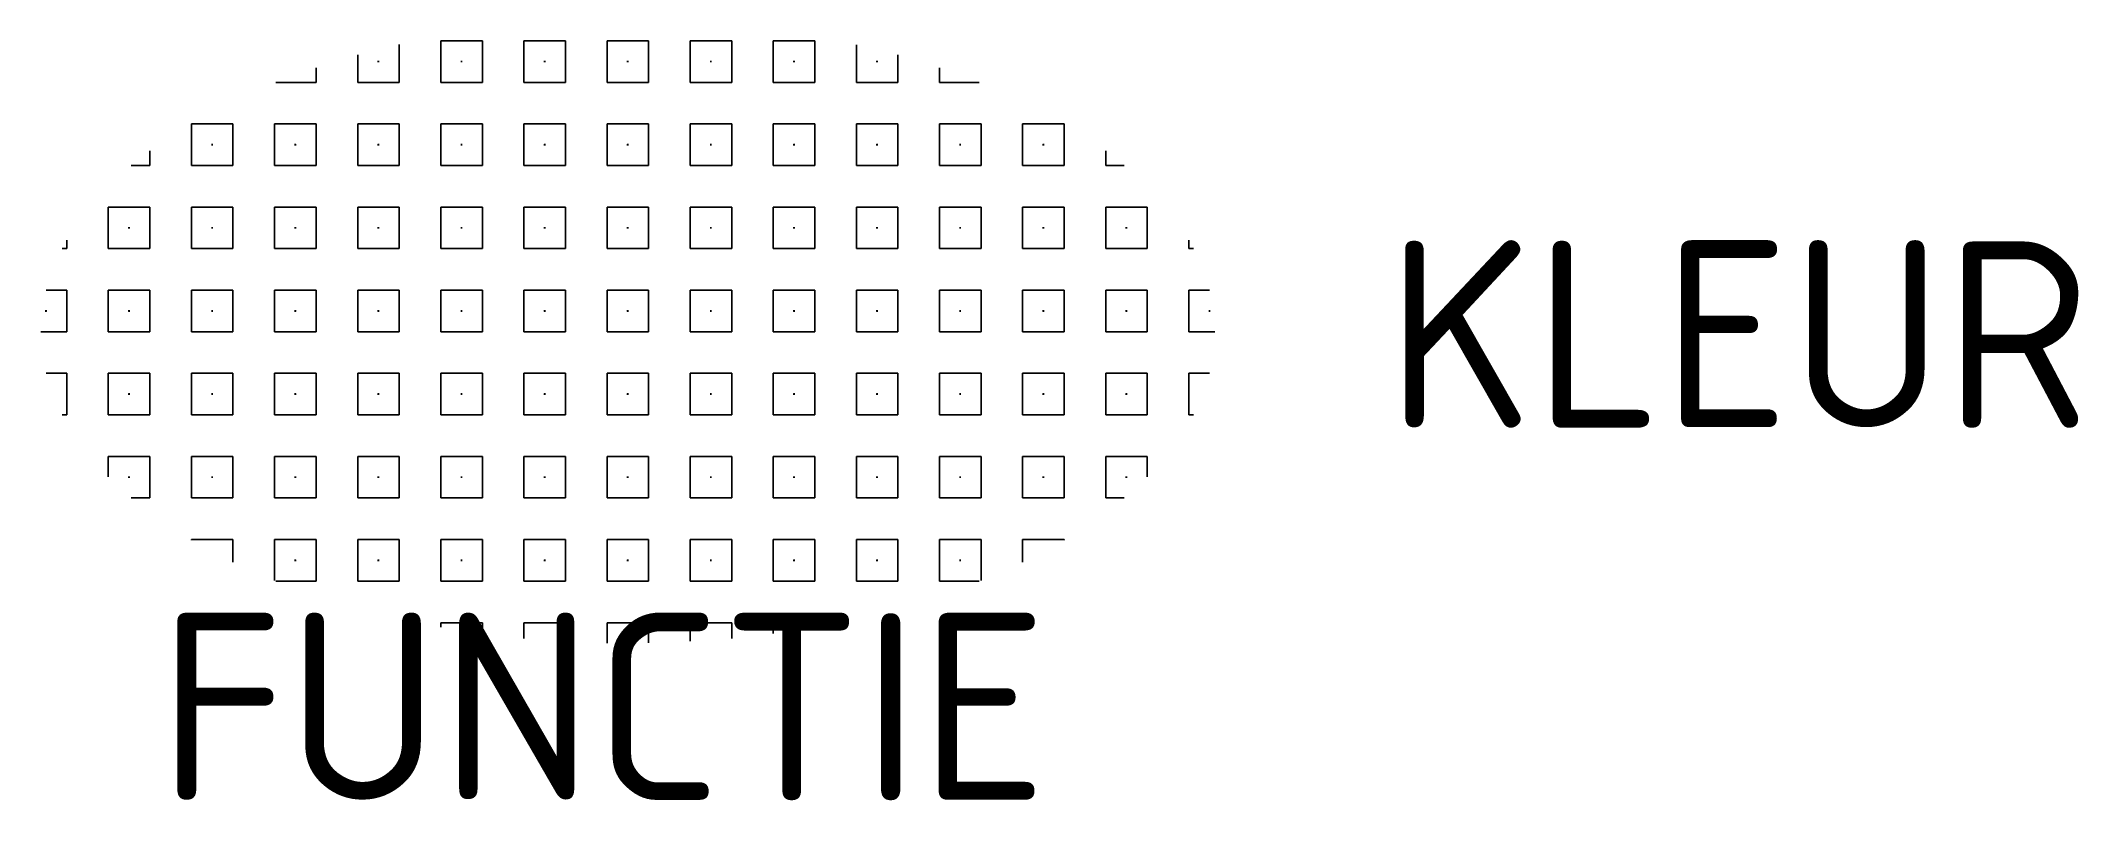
# Model space of a CAD drawing. Extents: x -5.3 to 14.3, y -4.5 to 2.8.
import ezdxf
from ezdxf.enums import TextEntityAlignment as Align

# ---------------------------------------------------------------- set-up
doc = ezdxf.new("R2010")
doc.units = 0
doc.styles.add('NLCS-ISO', font='NLCS-ISO.ttf')

msp = doc.modelspace()

# ---------------------------------------------------------------- linework, layer by layer
for p, q in [((-1.844, 2.624), (-1.844, 2.787)), ((-1.444, 2.824), (-1.244, 2.824)), ((-1.444, 2.624), (-1.444, 2.824)), ((-1.244, 2.824), (-1.044, 2.824)), ((-1.044, 2.624), (-1.044, 2.824)), ((-0.644, 2.824), (-0.444, 2.824)), ((-0.644, 2.624), (-0.644, 2.824)), ((-0.444, 2.824), (-0.244, 2.824)), ((-0.244, 2.624), (-0.244, 2.824)), ((0.156, 2.824), (0.356, 2.824)), ((0.156, 2.624), (0.156, 2.824)), ((0.356, 2.824), (0.556, 2.824)), ((0.556, 2.624), (0.556, 2.824)), ((0.956, 2.824), (1.156, 2.824)), ((0.956, 2.624), (0.956, 2.824)), ((1.156, 2.824), (1.356, 2.824)), ((1.356, 2.624), (1.356, 2.824)), ((1.756, 2.824), (1.956, 2.824)), ((1.756, 2.624), (1.756, 2.824)), ((1.956, 2.824), (2.156, 2.824)), ((2.156, 2.624), (2.156, 2.824)), ((2.556, 2.624), (2.556, 2.785)), ((-2.644, 2.424), (-2.644, 2.565)), ((-2.244, 2.624), (-2.244, 2.688)), ((-2.244, 2.424), (-2.244, 2.624)), ((-2.052, 2.624), (-2.044, 2.624)), ((-2.052, 2.624), (-2.044, 2.624)), ((-2.044, 2.632), (-2.044, 2.624)), ((-2.044, 2.632), (-2.044, 2.624)), ((-2.044, 2.624), (-2.044, 2.617)), ((-2.044, 2.624), (-2.037, 2.624)), ((-2.044, 2.624), (-2.044, 2.617)), ((-2.044, 2.624), (-2.037, 2.624)), ((-1.844, 2.424), (-1.844, 2.624)), ((-1.444, 2.424), (-1.444, 2.624)), ((-1.252, 2.624), (-1.244, 2.624)), ((-1.252, 2.624), (-1.244, 2.624)), ((-1.244, 2.632), (-1.244, 2.624)), ((-1.244, 2.632), (-1.244, 2.624)), ((-1.244, 2.624), (-1.244, 2.617)), ((-1.244, 2.624), (-1.237, 2.624)), ((-1.244, 2.624), (-1.244, 2.617)), ((-1.244, 2.624), (-1.237, 2.624)), ((-1.044, 2.424), (-1.044, 2.624)), ((-0.644, 2.424), (-0.644, 2.624)), ((-0.452, 2.624), (-0.444, 2.624)), ((-0.452, 2.624), (-0.444, 2.624)), ((-0.444, 2.632), (-0.444, 2.624)), ((-0.444, 2.632), (-0.444, 2.624)), ((-0.444, 2.624), (-0.444, 2.617)), ((-0.444, 2.624), (-0.437, 2.624)), ((-0.444, 2.624), (-0.444, 2.617)), ((-0.444, 2.624), (-0.437, 2.624)), ((-0.244, 2.424), (-0.244, 2.624)), ((0.156, 2.424), (0.156, 2.624)), ((0.348, 2.624), (0.356, 2.624)), ((0.348, 2.624), (0.356, 2.624)), ((0.356, 2.632), (0.356, 2.624)), ((0.356, 2.632), (0.356, 2.624)), ((0.356, 2.624), (0.356, 2.617)), ((0.356, 2.624), (0.363, 2.624)), ((0.356, 2.624), (0.356, 2.617)), ((0.356, 2.624), (0.363, 2.624)), ((0.556, 2.424), (0.556, 2.624)), ((0.956, 2.424), (0.956, 2.624)), ((1.148, 2.624), (1.156, 2.624)), ((1.148, 2.624), (1.156, 2.624)), ((1.156, 2.632), (1.156, 2.624)), ((1.156, 2.632), (1.156, 2.624)), ((1.156, 2.624), (1.156, 2.617)), ((1.156, 2.624), (1.163, 2.624)), ((1.156, 2.624), (1.156, 2.617)), ((1.156, 2.624), (1.163, 2.624)), ((1.356, 2.424), (1.356, 2.624)), ((1.756, 2.424), (1.756, 2.624)), ((1.948, 2.624), (1.956, 2.624)), ((1.948, 2.624), (1.956, 2.624)), ((1.956, 2.632), (1.956, 2.624)), ((1.956, 2.632), (1.956, 2.624)), ((1.956, 2.624), (1.956, 2.617)), ((1.956, 2.624), (1.963, 2.624)), ((1.956, 2.624), (1.956, 2.617)), ((1.956, 2.624), (1.963, 2.624)), ((2.156, 2.424), (2.156, 2.624)), ((2.556, 2.424), (2.556, 2.624)), ((2.748, 2.624), (2.756, 2.624)), ((2.748, 2.624), (2.756, 2.624)), ((2.756, 2.632), (2.756, 2.624)), ((2.756, 2.632), (2.756, 2.624)), ((2.756, 2.624), (2.756, 2.617)), ((2.756, 2.624), (2.763, 2.624)), ((2.756, 2.624), (2.756, 2.617)), ((2.756, 2.624), (2.763, 2.624)), ((2.956, 2.624), (2.956, 2.688)), ((2.956, 2.424), (2.956, 2.624)), ((3.356, 2.424), (3.356, 2.565)), ((-3.033, 2.424), (-2.844, 2.424)), ((-2.844, 2.424), (-2.644, 2.424)), ((-2.244, 2.424), (-2.044, 2.424)), ((-2.044, 2.424), (-1.844, 2.424)), ((-1.444, 2.424), (-1.244, 2.424)), ((-1.244, 2.424), (-1.044, 2.424)), ((-0.644, 2.424), (-0.444, 2.424)), ((-0.444, 2.424), (-0.244, 2.424)), ((0.156, 2.424), (0.356, 2.424)), ((0.356, 2.424), (0.556, 2.424)), ((0.956, 2.424), (1.156, 2.424)), ((1.156, 2.424), (1.356, 2.424)), ((1.756, 2.424), (1.956, 2.424)), ((1.956, 2.424), (2.156, 2.424)), ((2.556, 2.424), (2.756, 2.424)), ((2.756, 2.424), (2.956, 2.424)), ((3.356, 2.424), (3.556, 2.424)), ((3.556, 2.424), (3.739, 2.424)), ((-3.844, 2.024), (-3.644, 2.024)), ((-3.844, 1.824), (-3.844, 2.024)), ((-3.644, 2.024), (-3.444, 2.024)), ((-3.444, 1.824), (-3.444, 2.024)), ((-3.044, 2.024), (-2.844, 2.024)), ((-3.044, 1.824), (-3.044, 2.024)), ((-2.844, 2.024), (-2.644, 2.024)), ((-2.644, 1.824), (-2.644, 2.024)), ((-2.244, 2.024), (-2.044, 2.024)), ((-2.244, 1.824), (-2.244, 2.024)), ((-2.044, 2.024), (-1.844, 2.024)), ((-1.844, 1.824), (-1.844, 2.024)), ((-1.444, 2.024), (-1.244, 2.024)), ((-1.444, 1.824), (-1.444, 2.024)), ((-1.244, 2.024), (-1.044, 2.024)), ((-1.044, 1.824), (-1.044, 2.024)), ((-0.644, 2.024), (-0.444, 2.024)), ((-0.644, 1.824), (-0.644, 2.024)), ((-0.444, 2.024), (-0.244, 2.024)), ((-0.244, 1.824), (-0.244, 2.024)), ((0.156, 2.024), (0.356, 2.024)), ((0.156, 1.824), (0.156, 2.024)), ((0.356, 2.024), (0.556, 2.024)), ((0.556, 1.824), (0.556, 2.024)), ((0.956, 2.024), (1.156, 2.024)), ((0.956, 1.824), (0.956, 2.024)), ((1.156, 2.024), (1.356, 2.024)), ((1.356, 1.824), (1.356, 2.024)), ((1.756, 2.024), (1.956, 2.024)), ((1.756, 1.824), (1.756, 2.024)), ((1.956, 2.024), (2.156, 2.024)), ((2.156, 1.824), (2.156, 2.024)), ((2.556, 2.024), (2.756, 2.024)), ((2.556, 1.824), (2.556, 2.024)), ((2.756, 2.024), (2.956, 2.024)), ((2.956, 1.824), (2.956, 2.024)), ((3.356, 2.024), (3.556, 2.024)), ((3.356, 1.824), (3.356, 2.024)), ((3.556, 2.024), (3.756, 2.024)), ((3.756, 1.824), (3.756, 2.024)), ((4.156, 2.024), (4.356, 2.024)), ((4.156, 1.824), (4.156, 2.024)), ((4.356, 2.024), (4.556, 2.024)), ((4.556, 1.824), (4.556, 2.024)), ((-4.244, 1.624), (-4.244, 1.766)), ((-3.844, 1.624), (-3.844, 1.824)), ((-3.652, 1.824), (-3.644, 1.824)), ((-3.652, 1.824), (-3.644, 1.824)), ((-3.644, 1.832), (-3.644, 1.824)), ((-3.644, 1.832), (-3.644, 1.824)), ((-3.644, 1.824), (-3.644, 1.817)), ((-3.644, 1.824), (-3.637, 1.824)), ((-3.644, 1.824), (-3.644, 1.817)), ((-3.644, 1.824), (-3.637, 1.824)), ((-3.444, 1.624), (-3.444, 1.824)), ((-3.044, 1.624), (-3.044, 1.824)), ((-2.852, 1.824), (-2.844, 1.824)), ((-2.852, 1.824), (-2.844, 1.824)), ((-2.844, 1.832), (-2.844, 1.824)), ((-2.844, 1.832), (-2.844, 1.824)), ((-2.844, 1.824), (-2.844, 1.817)), ((-2.844, 1.824), (-2.837, 1.824)), ((-2.844, 1.824), (-2.844, 1.817)), ((-2.844, 1.824), (-2.837, 1.824)), ((-2.644, 1.624), (-2.644, 1.824)), ((-2.244, 1.624), (-2.244, 1.824)), ((-2.052, 1.824), (-2.044, 1.824)), ((-2.052, 1.824), (-2.044, 1.824)), ((-2.044, 1.832), (-2.044, 1.824)), ((-2.044, 1.832), (-2.044, 1.824)), ((-2.044, 1.824), (-2.044, 1.817)), ((-2.044, 1.824), (-2.037, 1.824)), ((-2.044, 1.824), (-2.044, 1.817)), ((-2.044, 1.824), (-2.037, 1.824)), ((-1.844, 1.624), (-1.844, 1.824)), ((-1.444, 1.624), (-1.444, 1.824)), ((-1.252, 1.824), (-1.244, 1.824)), ((-1.252, 1.824), (-1.244, 1.824)), ((-1.244, 1.832), (-1.244, 1.824)), ((-1.244, 1.832), (-1.244, 1.824)), ((-1.244, 1.824), (-1.244, 1.817)), ((-1.244, 1.824), (-1.237, 1.824)), ((-1.244, 1.824), (-1.244, 1.817)), ((-1.244, 1.824), (-1.237, 1.824)), ((-1.044, 1.624), (-1.044, 1.824)), ((-0.644, 1.624), (-0.644, 1.824)), ((-0.452, 1.824), (-0.444, 1.824)), ((-0.452, 1.824), (-0.444, 1.824)), ((-0.444, 1.832), (-0.444, 1.824)), ((-0.444, 1.832), (-0.444, 1.824)), ((-0.444, 1.824), (-0.444, 1.817)), ((-0.444, 1.824), (-0.437, 1.824)), ((-0.444, 1.824), (-0.444, 1.817)), ((-0.444, 1.824), (-0.437, 1.824)), ((-0.244, 1.624), (-0.244, 1.824)), ((0.156, 1.624), (0.156, 1.824)), ((0.348, 1.824), (0.356, 1.824)), ((0.348, 1.824), (0.356, 1.824)), ((0.356, 1.832), (0.356, 1.824)), ((0.356, 1.832), (0.356, 1.824)), ((0.356, 1.824), (0.356, 1.817)), ((0.356, 1.824), (0.363, 1.824)), ((0.356, 1.824), (0.356, 1.817)), ((0.356, 1.824), (0.363, 1.824)), ((0.556, 1.624), (0.556, 1.824)), ((0.956, 1.624), (0.956, 1.824)), ((1.148, 1.824), (1.156, 1.824)), ((1.148, 1.824), (1.156, 1.824)), ((1.156, 1.832), (1.156, 1.824)), ((1.156, 1.832), (1.156, 1.824)), ((1.156, 1.824), (1.156, 1.817)), ((1.156, 1.824), (1.163, 1.824)), ((1.156, 1.824), (1.156, 1.817)), ((1.156, 1.824), (1.163, 1.824)), ((1.356, 1.624), (1.356, 1.824)), ((1.756, 1.624), (1.756, 1.824)), ((1.948, 1.824), (1.956, 1.824)), ((1.948, 1.824), (1.956, 1.824)), ((1.956, 1.832), (1.956, 1.824)), ((1.956, 1.832), (1.956, 1.824)), ((1.956, 1.824), (1.956, 1.817)), ((1.956, 1.824), (1.963, 1.824)), ((1.956, 1.824), (1.956, 1.817)), ((1.956, 1.824), (1.963, 1.824)), ((2.156, 1.624), (2.156, 1.824)), ((2.556, 1.624), (2.556, 1.824)), ((2.748, 1.824), (2.756, 1.824)), ((2.748, 1.824), (2.756, 1.824)), ((2.756, 1.832), (2.756, 1.824)), ((2.756, 1.832), (2.756, 1.824)), ((2.756, 1.824), (2.756, 1.817)), ((2.756, 1.824), (2.763, 1.824)), ((2.756, 1.824), (2.756, 1.817)), ((2.756, 1.824), (2.763, 1.824)), ((2.956, 1.624), (2.956, 1.824)), ((3.356, 1.624), (3.356, 1.824)), ((3.548, 1.824), (3.556, 1.824)), ((3.548, 1.824), (3.556, 1.824)), ((3.556, 1.832), (3.556, 1.824)), ((3.556, 1.832), (3.556, 1.824)), ((3.556, 1.824), (3.556, 1.817)), ((3.556, 1.824), (3.563, 1.824)), ((3.556, 1.824), (3.556, 1.817)), ((3.556, 1.824), (3.563, 1.824)), ((3.756, 1.624), (3.756, 1.824)), ((4.156, 1.624), (4.156, 1.824)), ((4.348, 1.824), (4.356, 1.824)), ((4.348, 1.824), (4.356, 1.824)), ((4.356, 1.832), (4.356, 1.824)), ((4.356, 1.832), (4.356, 1.824)), ((4.356, 1.824), (4.356, 1.817)), ((4.356, 1.824), (4.363, 1.824)), ((4.356, 1.824), (4.356, 1.817)), ((4.356, 1.824), (4.363, 1.824)), ((4.556, 1.624), (4.556, 1.824)), ((4.956, 1.624), (4.956, 1.765)), ((-4.423, 1.624), (-4.244, 1.624)), ((-3.844, 1.624), (-3.644, 1.624)), ((-3.644, 1.624), (-3.444, 1.624)), ((-3.044, 1.624), (-2.844, 1.624)), ((-2.844, 1.624), (-2.644, 1.624)), ((-2.244, 1.624), (-2.044, 1.624)), ((-2.044, 1.624), (-1.844, 1.624)), ((-1.444, 1.624), (-1.244, 1.624)), ((-1.244, 1.624), (-1.044, 1.624)), ((-0.644, 1.624), (-0.444, 1.624)), ((-0.444, 1.624), (-0.244, 1.624)), ((0.156, 1.624), (0.356, 1.624)), ((0.356, 1.624), (0.556, 1.624)), ((0.956, 1.624), (1.156, 1.624)), ((1.156, 1.624), (1.356, 1.624)), ((1.756, 1.624), (1.956, 1.624)), ((1.956, 1.624), (2.156, 1.624)), ((2.556, 1.624), (2.756, 1.624)), ((2.756, 1.624), (2.956, 1.624)), ((3.356, 1.624), (3.556, 1.624)), ((3.556, 1.624), (3.756, 1.624)), ((4.156, 1.624), (4.356, 1.624)), ((4.356, 1.624), (4.556, 1.624)), ((4.956, 1.624), (5.134, 1.624)), ((-4.644, 1.224), (-4.444, 1.224)), ((-4.644, 1.024), (-4.644, 1.224)), ((-4.444, 1.224), (-4.244, 1.224)), ((-4.244, 1.024), (-4.244, 1.224)), ((-3.844, 1.224), (-3.644, 1.224)), ((-3.844, 1.024), (-3.844, 1.224)), ((-3.644, 1.224), (-3.444, 1.224)), ((-3.444, 1.024), (-3.444, 1.224)), ((-3.044, 1.224), (-2.844, 1.224)), ((-3.044, 1.024), (-3.044, 1.224)), ((-2.844, 1.224), (-2.644, 1.224)), ((-2.644, 1.024), (-2.644, 1.224)), ((-2.244, 1.224), (-2.044, 1.224)), ((-2.244, 1.024), (-2.244, 1.224)), ((-2.044, 1.224), (-1.844, 1.224)), ((-1.844, 1.024), (-1.844, 1.224)), ((-1.444, 1.224), (-1.244, 1.224)), ((-1.444, 1.024), (-1.444, 1.224)), ((-1.244, 1.224), (-1.044, 1.224)), ((-1.044, 1.024), (-1.044, 1.224)), ((-0.644, 1.224), (-0.444, 1.224)), ((-0.644, 1.024), (-0.644, 1.224)), ((-0.444, 1.224), (-0.244, 1.224)), ((-0.244, 1.024), (-0.244, 1.224)), ((0.156, 1.224), (0.356, 1.224)), ((0.156, 1.024), (0.156, 1.224)), ((0.356, 1.224), (0.556, 1.224)), ((0.556, 1.024), (0.556, 1.224)), ((0.956, 1.224), (1.156, 1.224)), ((0.956, 1.024), (0.956, 1.224)), ((1.156, 1.224), (1.356, 1.224)), ((1.356, 1.024), (1.356, 1.224)), ((1.756, 1.224), (1.956, 1.224)), ((1.756, 1.024), (1.756, 1.224)), ((1.956, 1.224), (2.156, 1.224)), ((2.156, 1.024), (2.156, 1.224)), ((2.556, 1.224), (2.756, 1.224)), ((2.556, 1.024), (2.556, 1.224)), ((2.756, 1.224), (2.956, 1.224)), ((2.956, 1.024), (2.956, 1.224)), ((3.356, 1.224), (3.556, 1.224)), ((3.356, 1.024), (3.356, 1.224)), ((3.556, 1.224), (3.756, 1.224)), ((3.756, 1.024), (3.756, 1.224)), ((4.156, 1.224), (4.356, 1.224)), ((4.156, 1.024), (4.156, 1.224)), ((4.356, 1.224), (4.556, 1.224)), ((4.556, 1.024), (4.556, 1.224)), ((4.956, 1.224), (5.156, 1.224)), ((4.956, 1.024), (4.956, 1.224)), ((5.156, 1.224), (5.356, 1.224)), ((5.356, 1.024), (5.356, 1.224)), ((-4.644, 0.824), (-4.644, 1.024)), ((-4.452, 1.024), (-4.444, 1.024)), ((-4.452, 1.024), (-4.444, 1.024)), ((-4.444, 1.032), (-4.444, 1.024)), ((-4.444, 1.032), (-4.444, 1.024)), ((-4.444, 1.024), (-4.444, 1.017)), ((-4.444, 1.024), (-4.437, 1.024)), ((-4.444, 1.024), (-4.444, 1.017)), ((-4.444, 1.024), (-4.437, 1.024)), ((-4.244, 0.824), (-4.244, 1.024)), ((-3.844, 0.824), (-3.844, 1.024)), ((-3.652, 1.024), (-3.644, 1.024)), ((-3.652, 1.024), (-3.644, 1.024)), ((-3.644, 1.032), (-3.644, 1.024)), ((-3.644, 1.032), (-3.644, 1.024)), ((-3.644, 1.024), (-3.644, 1.017)), ((-3.644, 1.024), (-3.637, 1.024)), ((-3.644, 1.024), (-3.644, 1.017)), ((-3.644, 1.024), (-3.637, 1.024)), ((-3.444, 0.824), (-3.444, 1.024)), ((-3.044, 0.824), (-3.044, 1.024)), ((-2.852, 1.024), (-2.844, 1.024)), ((-2.852, 1.024), (-2.844, 1.024)), ((-2.844, 1.032), (-2.844, 1.024)), ((-2.844, 1.032), (-2.844, 1.024)), ((-2.844, 1.024), (-2.844, 1.017)), ((-2.844, 1.024), (-2.837, 1.024)), ((-2.844, 1.024), (-2.844, 1.017)), ((-2.844, 1.024), (-2.837, 1.024)), ((-2.644, 0.824), (-2.644, 1.024)), ((-2.244, 0.824), (-2.244, 1.024)), ((-2.052, 1.024), (-2.044, 1.024)), ((-2.052, 1.024), (-2.044, 1.024)), ((-2.044, 1.032), (-2.044, 1.024)), ((-2.044, 1.032), (-2.044, 1.024)), ((-2.044, 1.024), (-2.044, 1.017)), ((-2.044, 1.024), (-2.037, 1.024)), ((-2.044, 1.024), (-2.044, 1.017)), ((-2.044, 1.024), (-2.037, 1.024)), ((-1.844, 0.824), (-1.844, 1.024)), ((-1.444, 0.824), (-1.444, 1.024)), ((-1.252, 1.024), (-1.244, 1.024)), ((-1.252, 1.024), (-1.244, 1.024)), ((-1.244, 1.032), (-1.244, 1.024)), ((-1.244, 1.032), (-1.244, 1.024)), ((-1.244, 1.024), (-1.244, 1.017)), ((-1.244, 1.024), (-1.237, 1.024)), ((-1.244, 1.024), (-1.244, 1.017)), ((-1.244, 1.024), (-1.237, 1.024)), ((-1.044, 0.824), (-1.044, 1.024)), ((-0.644, 0.824), (-0.644, 1.024)), ((-0.452, 1.024), (-0.444, 1.024)), ((-0.452, 1.024), (-0.444, 1.024)), ((-0.444, 1.032), (-0.444, 1.024)), ((-0.444, 1.032), (-0.444, 1.024)), ((-0.444, 1.024), (-0.444, 1.017)), ((-0.444, 1.024), (-0.437, 1.024)), ((-0.444, 1.024), (-0.444, 1.017)), ((-0.444, 1.024), (-0.437, 1.024)), ((-0.244, 0.824), (-0.244, 1.024)), ((0.156, 0.824), (0.156, 1.024)), ((0.348, 1.024), (0.356, 1.024)), ((0.348, 1.024), (0.356, 1.024)), ((0.356, 1.032), (0.356, 1.024)), ((0.356, 1.032), (0.356, 1.024)), ((0.356, 1.024), (0.356, 1.017)), ((0.356, 1.024), (0.363, 1.024)), ((0.356, 1.024), (0.356, 1.017)), ((0.356, 1.024), (0.363, 1.024)), ((0.556, 0.824), (0.556, 1.024)), ((0.956, 0.824), (0.956, 1.024)), ((1.148, 1.024), (1.156, 1.024)), ((1.148, 1.024), (1.156, 1.024)), ((1.156, 1.032), (1.156, 1.024)), ((1.156, 1.032), (1.156, 1.024)), ((1.156, 1.024), (1.156, 1.017)), ((1.156, 1.024), (1.163, 1.024)), ((1.156, 1.024), (1.156, 1.017)), ((1.156, 1.024), (1.163, 1.024)), ((1.356, 0.824), (1.356, 1.024)), ((1.756, 0.824), (1.756, 1.024)), ((1.948, 1.024), (1.956, 1.024)), ((1.948, 1.024), (1.956, 1.024)), ((1.956, 1.032), (1.956, 1.024)), ((1.956, 1.032), (1.956, 1.024)), ((1.956, 1.024), (1.956, 1.017)), ((1.956, 1.024), (1.963, 1.024)), ((1.956, 1.024), (1.956, 1.017)), ((1.956, 1.024), (1.963, 1.024)), ((2.156, 0.824), (2.156, 1.024)), ((2.556, 0.824), (2.556, 1.024)), ((2.748, 1.024), (2.756, 1.024)), ((2.748, 1.024), (2.756, 1.024)), ((2.756, 1.032), (2.756, 1.024)), ((2.756, 1.032), (2.756, 1.024)), ((2.756, 1.024), (2.756, 1.017)), ((2.756, 1.024), (2.763, 1.024)), ((2.756, 1.024), (2.756, 1.017)), ((2.756, 1.024), (2.763, 1.024)), ((2.956, 0.824), (2.956, 1.024)), ((3.356, 0.824), (3.356, 1.024)), ((3.548, 1.024), (3.556, 1.024)), ((3.548, 1.024), (3.556, 1.024)), ((3.556, 1.032), (3.556, 1.024)), ((3.556, 1.032), (3.556, 1.024)), ((3.556, 1.024), (3.556, 1.017)), ((3.556, 1.024), (3.563, 1.024)), ((3.556, 1.024), (3.556, 1.017)), ((3.556, 1.024), (3.563, 1.024)), ((3.756, 0.824), (3.756, 1.024)), ((4.156, 0.824), (4.156, 1.024)), ((4.348, 1.024), (4.356, 1.024)), ((4.348, 1.024), (4.356, 1.024)), ((4.356, 1.032), (4.356, 1.024)), ((4.356, 1.032), (4.356, 1.024)), ((4.356, 1.024), (4.356, 1.017)), ((4.356, 1.024), (4.363, 1.024)), ((4.356, 1.024), (4.356, 1.017)), ((4.356, 1.024), (4.363, 1.024)), ((4.556, 0.824), (4.556, 1.024)), ((4.956, 0.824), (4.956, 1.024)), ((5.148, 1.024), (5.156, 1.024)), ((5.148, 1.024), (5.156, 1.024)), ((5.156, 1.032), (5.156, 1.024)), ((5.156, 1.032), (5.156, 1.024)), ((5.156, 1.024), (5.156, 1.017)), ((5.156, 1.024), (5.163, 1.024)), ((5.156, 1.024), (5.156, 1.017)), ((5.156, 1.024), (5.163, 1.024)), ((5.356, 0.824), (5.356, 1.024)), ((-5.089, 0.824), (-5.044, 0.824)), ((-5.044, 0.824), (-5.044, 0.906)), ((-4.644, 0.824), (-4.444, 0.824)), ((-4.444, 0.824), (-4.244, 0.824)), ((-3.844, 0.824), (-3.644, 0.824)), ((-3.644, 0.824), (-3.444, 0.824)), ((-3.044, 0.824), (-2.844, 0.824)), ((-2.844, 0.824), (-2.644, 0.824)), ((-2.244, 0.824), (-2.044, 0.824)), ((-2.044, 0.824), (-1.844, 0.824)), ((-1.444, 0.824), (-1.244, 0.824)), ((-1.244, 0.824), (-1.044, 0.824)), ((-0.644, 0.824), (-0.444, 0.824)), ((-0.444, 0.824), (-0.244, 0.824)), ((0.156, 0.824), (0.356, 0.824)), ((0.356, 0.824), (0.556, 0.824)), ((0.956, 0.824), (1.156, 0.824)), ((1.156, 0.824), (1.356, 0.824)), ((1.756, 0.824), (1.956, 0.824)), ((1.956, 0.824), (2.156, 0.824)), ((2.556, 0.824), (2.756, 0.824)), ((2.756, 0.824), (2.956, 0.824)), ((3.356, 0.824), (3.556, 0.824)), ((3.556, 0.824), (3.756, 0.824)), ((4.156, 0.824), (4.356, 0.824)), ((4.356, 0.824), (4.556, 0.824)), ((4.956, 0.824), (5.156, 0.824)), ((5.156, 0.824), (5.356, 0.824)), ((5.756, 0.824), (5.756, 0.906)), ((5.756, 0.824), (5.801, 0.824)), ((-5.243, 0.424), (-5.044, 0.424)), ((-5.044, 0.224), (-5.044, 0.424)), ((-4.644, 0.424), (-4.444, 0.424)), ((-4.644, 0.224), (-4.644, 0.424)), ((-4.444, 0.424), (-4.244, 0.424)), ((-4.244, 0.224), (-4.244, 0.424)), ((-3.844, 0.424), (-3.644, 0.424)), ((-3.844, 0.224), (-3.844, 0.424)), ((-3.644, 0.424), (-3.444, 0.424)), ((-3.444, 0.224), (-3.444, 0.424)), ((-3.044, 0.424), (-2.844, 0.424)), ((-3.044, 0.224), (-3.044, 0.424)), ((-2.844, 0.424), (-2.644, 0.424)), ((-2.644, 0.224), (-2.644, 0.424)), ((-2.244, 0.424), (-2.044, 0.424)), ((-2.244, 0.224), (-2.244, 0.424)), ((-2.044, 0.424), (-1.844, 0.424)), ((-1.844, 0.224), (-1.844, 0.424)), ((-1.444, 0.424), (-1.244, 0.424)), ((-1.444, 0.224), (-1.444, 0.424)), ((-1.244, 0.424), (-1.044, 0.424)), ((-1.044, 0.224), (-1.044, 0.424)), ((-0.644, 0.424), (-0.444, 0.424)), ((-0.644, 0.224), (-0.644, 0.424)), ((-0.444, 0.424), (-0.244, 0.424)), ((-0.244, 0.224), (-0.244, 0.424)), ((0.156, 0.424), (0.356, 0.424)), ((0.156, 0.224), (0.156, 0.424)), ((0.356, 0.424), (0.556, 0.424)), ((0.556, 0.224), (0.556, 0.424)), ((0.956, 0.424), (1.156, 0.424)), ((0.956, 0.224), (0.956, 0.424)), ((1.156, 0.424), (1.356, 0.424)), ((1.356, 0.224), (1.356, 0.424)), ((1.756, 0.424), (1.956, 0.424)), ((1.756, 0.224), (1.756, 0.424)), ((1.956, 0.424), (2.156, 0.424)), ((2.156, 0.224), (2.156, 0.424)), ((2.556, 0.424), (2.756, 0.424)), ((2.556, 0.224), (2.556, 0.424)), ((2.756, 0.424), (2.956, 0.424)), ((2.956, 0.224), (2.956, 0.424)), ((3.356, 0.424), (3.556, 0.424)), ((3.356, 0.224), (3.356, 0.424)), ((3.556, 0.424), (3.756, 0.424)), ((3.756, 0.224), (3.756, 0.424)), ((4.156, 0.424), (4.356, 0.424)), ((4.156, 0.224), (4.156, 0.424)), ((4.356, 0.424), (4.556, 0.424)), ((4.556, 0.224), (4.556, 0.424)), ((4.956, 0.424), (5.156, 0.424)), ((4.956, 0.224), (4.956, 0.424)), ((5.156, 0.424), (5.356, 0.424)), ((5.356, 0.224), (5.356, 0.424)), ((5.756, 0.424), (5.955, 0.424)), ((5.756, 0.224), (5.756, 0.424)), ((-5.252, 0.224), (-5.244, 0.224)), ((-5.252, 0.224), (-5.244, 0.224)), ((-5.244, 0.232), (-5.244, 0.224)), ((-5.244, 0.232), (-5.244, 0.224)), ((-5.244, 0.224), (-5.244, 0.217)), ((-5.244, 0.224), (-5.237, 0.224)), ((-5.244, 0.224), (-5.244, 0.217)), ((-5.244, 0.224), (-5.237, 0.224)), ((-5.044, 0.024), (-5.044, 0.224)), ((-4.644, 0.024), (-4.644, 0.224)), ((-4.452, 0.224), (-4.444, 0.224)), ((-4.452, 0.224), (-4.444, 0.224)), ((-4.444, 0.232), (-4.444, 0.224)), ((-4.444, 0.232), (-4.444, 0.224)), ((-4.444, 0.224), (-4.444, 0.217)), ((-4.444, 0.224), (-4.437, 0.224)), ((-4.444, 0.224), (-4.444, 0.217)), ((-4.444, 0.224), (-4.437, 0.224)), ((-4.244, 0.024), (-4.244, 0.224)), ((-3.844, 0.024), (-3.844, 0.224)), ((-3.652, 0.224), (-3.644, 0.224)), ((-3.652, 0.224), (-3.644, 0.224)), ((-3.644, 0.232), (-3.644, 0.224)), ((-3.644, 0.232), (-3.644, 0.224)), ((-3.644, 0.224), (-3.644, 0.217)), ((-3.644, 0.224), (-3.637, 0.224)), ((-3.644, 0.224), (-3.644, 0.217)), ((-3.644, 0.224), (-3.637, 0.224)), ((-3.444, 0.024), (-3.444, 0.224)), ((-3.044, 0.024), (-3.044, 0.224)), ((-2.852, 0.224), (-2.844, 0.224)), ((-2.852, 0.224), (-2.844, 0.224)), ((-2.844, 0.232), (-2.844, 0.224)), ((-2.844, 0.232), (-2.844, 0.224)), ((-2.844, 0.224), (-2.844, 0.217)), ((-2.844, 0.224), (-2.837, 0.224)), ((-2.844, 0.224), (-2.844, 0.217)), ((-2.844, 0.224), (-2.837, 0.224)), ((-2.644, 0.024), (-2.644, 0.224)), ((-2.244, 0.024), (-2.244, 0.224)), ((-2.052, 0.224), (-2.044, 0.224)), ((-2.052, 0.224), (-2.044, 0.224)), ((-2.044, 0.232), (-2.044, 0.224)), ((-2.044, 0.232), (-2.044, 0.224)), ((-2.044, 0.224), (-2.044, 0.217)), ((-2.044, 0.224), (-2.037, 0.224)), ((-2.044, 0.224), (-2.044, 0.217)), ((-2.044, 0.224), (-2.037, 0.224)), ((-1.844, 0.024), (-1.844, 0.224)), ((-1.444, 0.024), (-1.444, 0.224)), ((-1.252, 0.224), (-1.244, 0.224)), ((-1.252, 0.224), (-1.244, 0.224)), ((-1.244, 0.232), (-1.244, 0.224)), ((-1.244, 0.232), (-1.244, 0.224)), ((-1.244, 0.224), (-1.244, 0.217)), ((-1.244, 0.224), (-1.237, 0.224)), ((-1.244, 0.224), (-1.244, 0.217)), ((-1.244, 0.224), (-1.237, 0.224)), ((-1.044, 0.024), (-1.044, 0.224)), ((-0.644, 0.024), (-0.644, 0.224)), ((-0.452, 0.224), (-0.444, 0.224)), ((-0.452, 0.224), (-0.444, 0.224)), ((-0.444, 0.232), (-0.444, 0.224)), ((-0.444, 0.232), (-0.444, 0.224)), ((-0.444, 0.224), (-0.444, 0.217)), ((-0.444, 0.224), (-0.437, 0.224)), ((-0.444, 0.224), (-0.444, 0.217)), ((-0.444, 0.224), (-0.437, 0.224)), ((-0.244, 0.024), (-0.244, 0.224)), ((0.156, 0.024), (0.156, 0.224)), ((0.348, 0.224), (0.356, 0.224)), ((0.348, 0.224), (0.356, 0.224)), ((0.356, 0.232), (0.356, 0.224)), ((0.356, 0.232), (0.356, 0.224)), ((0.356, 0.224), (0.356, 0.217)), ((0.356, 0.224), (0.363, 0.224)), ((0.356, 0.224), (0.356, 0.217)), ((0.356, 0.224), (0.363, 0.224)), ((0.556, 0.024), (0.556, 0.224)), ((0.956, 0.024), (0.956, 0.224)), ((1.148, 0.224), (1.156, 0.224)), ((1.148, 0.224), (1.156, 0.224)), ((1.156, 0.232), (1.156, 0.224)), ((1.156, 0.232), (1.156, 0.224)), ((1.156, 0.224), (1.156, 0.217)), ((1.156, 0.224), (1.163, 0.224)), ((1.156, 0.224), (1.156, 0.217)), ((1.156, 0.224), (1.163, 0.224)), ((1.356, 0.024), (1.356, 0.224)), ((1.756, 0.024), (1.756, 0.224)), ((1.948, 0.224), (1.956, 0.224)), ((1.948, 0.224), (1.956, 0.224)), ((1.956, 0.232), (1.956, 0.224)), ((1.956, 0.232), (1.956, 0.224)), ((1.956, 0.224), (1.956, 0.217)), ((1.956, 0.224), (1.963, 0.224)), ((1.956, 0.224), (1.956, 0.217)), ((1.956, 0.224), (1.963, 0.224)), ((2.156, 0.024), (2.156, 0.224)), ((2.556, 0.024), (2.556, 0.224)), ((2.748, 0.224), (2.756, 0.224)), ((2.748, 0.224), (2.756, 0.224)), ((2.756, 0.232), (2.756, 0.224)), ((2.756, 0.232), (2.756, 0.224)), ((2.756, 0.224), (2.756, 0.217)), ((2.756, 0.224), (2.763, 0.224)), ((2.756, 0.224), (2.756, 0.217)), ((2.756, 0.224), (2.763, 0.224)), ((2.956, 0.024), (2.956, 0.224)), ((3.356, 0.024), (3.356, 0.224)), ((3.548, 0.224), (3.556, 0.224)), ((3.548, 0.224), (3.556, 0.224)), ((3.556, 0.232), (3.556, 0.224)), ((3.556, 0.232), (3.556, 0.224)), ((3.556, 0.224), (3.556, 0.217)), ((3.556, 0.224), (3.563, 0.224)), ((3.556, 0.224), (3.556, 0.217)), ((3.556, 0.224), (3.563, 0.224)), ((3.756, 0.024), (3.756, 0.224)), ((4.156, 0.024), (4.156, 0.224)), ((4.348, 0.224), (4.356, 0.224)), ((4.348, 0.224), (4.356, 0.224)), ((4.356, 0.232), (4.356, 0.224)), ((4.356, 0.232), (4.356, 0.224)), ((4.356, 0.224), (4.356, 0.217)), ((4.356, 0.224), (4.363, 0.224)), ((4.356, 0.224), (4.356, 0.217)), ((4.356, 0.224), (4.363, 0.224)), ((4.556, 0.024), (4.556, 0.224)), ((4.956, 0.024), (4.956, 0.224)), ((5.148, 0.224), (5.156, 0.224)), ((5.148, 0.224), (5.156, 0.224)), ((5.156, 0.232), (5.156, 0.224)), ((5.156, 0.232), (5.156, 0.224)), ((5.156, 0.224), (5.156, 0.217)), ((5.156, 0.224), (5.163, 0.224)), ((5.156, 0.224), (5.156, 0.217)), ((5.156, 0.224), (5.163, 0.224)), ((5.356, 0.024), (5.356, 0.224)), ((5.756, 0.024), (5.756, 0.224)), ((5.948, 0.224), (5.956, 0.224)), ((5.948, 0.224), (5.956, 0.224)), ((5.956, 0.232), (5.956, 0.224)), ((5.956, 0.232), (5.956, 0.224)), ((5.956, 0.224), (5.956, 0.217)), ((5.956, 0.224), (5.963, 0.224)), ((5.956, 0.224), (5.956, 0.217)), ((5.956, 0.224), (5.963, 0.224)), ((-5.294, 0.024), (-5.244, 0.024)), ((-5.244, 0.024), (-5.044, 0.024)), ((-4.644, 0.024), (-4.444, 0.024)), ((-4.444, 0.024), (-4.244, 0.024)), ((-3.844, 0.024), (-3.644, 0.024)), ((-3.644, 0.024), (-3.444, 0.024)), ((-3.044, 0.024), (-2.844, 0.024)), ((-2.844, 0.024), (-2.644, 0.024)), ((-2.244, 0.024), (-2.044, 0.024)), ((-2.044, 0.024), (-1.844, 0.024)), ((-1.444, 0.024), (-1.244, 0.024)), ((-1.244, 0.024), (-1.044, 0.024)), ((-0.644, 0.024), (-0.444, 0.024)), ((-0.444, 0.024), (-0.244, 0.024)), ((0.156, 0.024), (0.356, 0.024)), ((0.356, 0.024), (0.556, 0.024)), ((0.956, 0.024), (1.156, 0.024)), ((1.156, 0.024), (1.356, 0.024)), ((1.756, 0.024), (1.956, 0.024)), ((1.956, 0.024), (2.156, 0.024)), ((2.556, 0.024), (2.756, 0.024)), ((2.756, 0.024), (2.956, 0.024)), ((3.356, 0.024), (3.556, 0.024)), ((3.556, 0.024), (3.756, 0.024)), ((4.156, 0.024), (4.356, 0.024)), ((4.356, 0.024), (4.556, 0.024)), ((4.956, 0.024), (5.156, 0.024)), ((5.156, 0.024), (5.356, 0.024)), ((5.756, 0.024), (5.956, 0.024)), ((5.956, 0.024), (6.006, 0.024)), ((-5.243, -0.376), (-5.044, -0.376)), ((-5.044, -0.576), (-5.044, -0.376)), ((-4.644, -0.376), (-4.444, -0.376)), ((-4.644, -0.576), (-4.644, -0.376)), ((-4.444, -0.376), (-4.244, -0.376)), ((-4.244, -0.576), (-4.244, -0.376)), ((-3.844, -0.376), (-3.644, -0.376)), ((-3.844, -0.576), (-3.844, -0.376)), ((-3.644, -0.376), (-3.444, -0.376)), ((-3.444, -0.576), (-3.444, -0.376)), ((-3.044, -0.376), (-2.844, -0.376)), ((-3.044, -0.576), (-3.044, -0.376)), ((-2.844, -0.376), (-2.644, -0.376)), ((-2.644, -0.576), (-2.644, -0.376)), ((-2.244, -0.376), (-2.044, -0.376)), ((-2.244, -0.576), (-2.244, -0.376)), ((-2.044, -0.376), (-1.844, -0.376)), ((-1.844, -0.576), (-1.844, -0.376)), ((-1.444, -0.376), (-1.244, -0.376)), ((-1.444, -0.576), (-1.444, -0.376)), ((-1.244, -0.376), (-1.044, -0.376)), ((-1.044, -0.576), (-1.044, -0.376)), ((-0.644, -0.376), (-0.444, -0.376)), ((-0.644, -0.576), (-0.644, -0.376)), ((-0.444, -0.376), (-0.244, -0.376)), ((-0.244, -0.576), (-0.244, -0.376)), ((0.156, -0.376), (0.356, -0.376)), ((0.156, -0.576), (0.156, -0.376)), ((0.356, -0.376), (0.556, -0.376)), ((0.556, -0.576), (0.556, -0.376)), ((0.956, -0.376), (1.156, -0.376)), ((0.956, -0.576), (0.956, -0.376)), ((1.156, -0.376), (1.356, -0.376)), ((1.356, -0.576), (1.356, -0.376)), ((1.756, -0.376), (1.956, -0.376)), ((1.756, -0.576), (1.756, -0.376)), ((1.956, -0.376), (2.156, -0.376)), ((2.156, -0.576), (2.156, -0.376)), ((2.556, -0.376), (2.756, -0.376)), ((2.556, -0.576), (2.556, -0.376)), ((2.756, -0.376), (2.956, -0.376)), ((2.956, -0.576), (2.956, -0.376)), ((3.356, -0.376), (3.556, -0.376)), ((3.356, -0.576), (3.356, -0.376)), ((3.556, -0.376), (3.756, -0.376)), ((3.756, -0.576), (3.756, -0.376)), ((4.156, -0.376), (4.356, -0.376)), ((4.156, -0.576), (4.156, -0.376)), ((4.356, -0.376), (4.556, -0.376)), ((4.556, -0.576), (4.556, -0.376)), ((4.956, -0.376), (5.156, -0.376)), ((4.956, -0.576), (4.956, -0.376)), ((5.156, -0.376), (5.356, -0.376)), ((5.356, -0.576), (5.356, -0.376)), ((5.756, -0.376), (5.955, -0.376)), ((5.756, -0.576), (5.756, -0.376)), ((-5.044, -0.776), (-5.044, -0.576)), ((-4.644, -0.776), (-4.644, -0.576)), ((-4.452, -0.576), (-4.444, -0.576)), ((-4.452, -0.576), (-4.444, -0.576)), ((-4.444, -0.568), (-4.444, -0.576)), ((-4.444, -0.568), (-4.444, -0.576)), ((-4.444, -0.576), (-4.444, -0.583)), ((-4.444, -0.576), (-4.437, -0.576)), ((-4.444, -0.576), (-4.444, -0.583)), ((-4.444, -0.576), (-4.437, -0.576)), ((-4.244, -0.776), (-4.244, -0.576)), ((-3.844, -0.776), (-3.844, -0.576)), ((-3.652, -0.576), (-3.644, -0.576)), ((-3.652, -0.576), (-3.644, -0.576)), ((-3.644, -0.568), (-3.644, -0.576)), ((-3.644, -0.568), (-3.644, -0.576)), ((-3.644, -0.576), (-3.644, -0.583)), ((-3.644, -0.576), (-3.637, -0.576)), ((-3.644, -0.576), (-3.644, -0.583)), ((-3.644, -0.576), (-3.637, -0.576)), ((-3.444, -0.776), (-3.444, -0.576)), ((-3.044, -0.776), (-3.044, -0.576)), ((-2.852, -0.576), (-2.844, -0.576)), ((-2.852, -0.576), (-2.844, -0.576)), ((-2.844, -0.568), (-2.844, -0.576)), ((-2.844, -0.568), (-2.844, -0.576)), ((-2.844, -0.576), (-2.844, -0.583)), ((-2.844, -0.576), (-2.837, -0.576)), ((-2.844, -0.576), (-2.844, -0.583)), ((-2.844, -0.576), (-2.837, -0.576)), ((-2.644, -0.776), (-2.644, -0.576)), ((-2.244, -0.776), (-2.244, -0.576)), ((-2.052, -0.576), (-2.044, -0.576)), ((-2.052, -0.576), (-2.044, -0.576)), ((-2.044, -0.568), (-2.044, -0.576)), ((-2.044, -0.568), (-2.044, -0.576)), ((-2.044, -0.576), (-2.044, -0.583)), ((-2.044, -0.576), (-2.037, -0.576)), ((-2.044, -0.576), (-2.044, -0.583)), ((-2.044, -0.576), (-2.037, -0.576)), ((-1.844, -0.776), (-1.844, -0.576)), ((-1.444, -0.776), (-1.444, -0.576)), ((-1.252, -0.576), (-1.244, -0.576)), ((-1.252, -0.576), (-1.244, -0.576)), ((-1.244, -0.568), (-1.244, -0.576)), ((-1.244, -0.568), (-1.244, -0.576)), ((-1.244, -0.576), (-1.244, -0.583)), ((-1.244, -0.576), (-1.237, -0.576)), ((-1.244, -0.576), (-1.244, -0.583)), ((-1.244, -0.576), (-1.237, -0.576)), ((-1.044, -0.776), (-1.044, -0.576)), ((-0.644, -0.776), (-0.644, -0.576)), ((-0.452, -0.576), (-0.444, -0.576)), ((-0.452, -0.576), (-0.444, -0.576)), ((-0.444, -0.568), (-0.444, -0.576)), ((-0.444, -0.568), (-0.444, -0.576)), ((-0.444, -0.576), (-0.444, -0.583)), ((-0.444, -0.576), (-0.437, -0.576)), ((-0.444, -0.576), (-0.444, -0.583)), ((-0.444, -0.576), (-0.437, -0.576)), ((-0.244, -0.776), (-0.244, -0.576)), ((0.156, -0.776), (0.156, -0.576)), ((0.348, -0.576), (0.356, -0.576)), ((0.348, -0.576), (0.356, -0.576)), ((0.356, -0.568), (0.356, -0.576)), ((0.356, -0.568), (0.356, -0.576)), ((0.356, -0.576), (0.356, -0.583)), ((0.356, -0.576), (0.363, -0.576)), ((0.356, -0.576), (0.356, -0.583)), ((0.356, -0.576), (0.363, -0.576)), ((0.556, -0.776), (0.556, -0.576)), ((0.956, -0.776), (0.956, -0.576)), ((1.148, -0.576), (1.156, -0.576)), ((1.148, -0.576), (1.156, -0.576)), ((1.156, -0.568), (1.156, -0.576)), ((1.156, -0.568), (1.156, -0.576)), ((1.156, -0.576), (1.156, -0.583)), ((1.156, -0.576), (1.163, -0.576)), ((1.156, -0.576), (1.156, -0.583)), ((1.156, -0.576), (1.163, -0.576)), ((1.356, -0.776), (1.356, -0.576)), ((1.756, -0.776), (1.756, -0.576)), ((1.948, -0.576), (1.956, -0.576)), ((1.948, -0.576), (1.956, -0.576)), ((1.956, -0.568), (1.956, -0.576)), ((1.956, -0.568), (1.956, -0.576)), ((1.956, -0.576), (1.956, -0.583)), ((1.956, -0.576), (1.963, -0.576)), ((1.956, -0.576), (1.956, -0.583)), ((1.956, -0.576), (1.963, -0.576)), ((2.156, -0.776), (2.156, -0.576)), ((2.556, -0.776), (2.556, -0.576)), ((2.748, -0.576), (2.756, -0.576)), ((2.748, -0.576), (2.756, -0.576)), ((2.756, -0.568), (2.756, -0.576)), ((2.756, -0.568), (2.756, -0.576)), ((2.756, -0.576), (2.756, -0.583)), ((2.756, -0.576), (2.763, -0.576)), ((2.756, -0.576), (2.756, -0.583)), ((2.756, -0.576), (2.763, -0.576)), ((2.956, -0.776), (2.956, -0.576)), ((3.356, -0.776), (3.356, -0.576)), ((3.548, -0.576), (3.556, -0.576)), ((3.548, -0.576), (3.556, -0.576)), ((3.556, -0.568), (3.556, -0.576)), ((3.556, -0.568), (3.556, -0.576)), ((3.556, -0.576), (3.556, -0.583)), ((3.556, -0.576), (3.563, -0.576)), ((3.556, -0.576), (3.556, -0.583)), ((3.556, -0.576), (3.563, -0.576)), ((3.756, -0.776), (3.756, -0.576)), ((4.156, -0.776), (4.156, -0.576)), ((4.348, -0.576), (4.356, -0.576)), ((4.348, -0.576), (4.356, -0.576)), ((4.356, -0.568), (4.356, -0.576)), ((4.356, -0.568), (4.356, -0.576)), ((4.356, -0.576), (4.356, -0.583)), ((4.356, -0.576), (4.363, -0.576)), ((4.356, -0.576), (4.356, -0.583)), ((4.356, -0.576), (4.363, -0.576)), ((4.556, -0.776), (4.556, -0.576)), ((4.956, -0.776), (4.956, -0.576)), ((5.148, -0.576), (5.156, -0.576)), ((5.148, -0.576), (5.156, -0.576)), ((5.156, -0.568), (5.156, -0.576)), ((5.156, -0.568), (5.156, -0.576)), ((5.156, -0.576), (5.156, -0.583)), ((5.156, -0.576), (5.163, -0.576)), ((5.156, -0.576), (5.156, -0.583)), ((5.156, -0.576), (5.163, -0.576)), ((5.356, -0.776), (5.356, -0.576)), ((5.756, -0.776), (5.756, -0.576)), ((-5.089, -0.776), (-5.044, -0.776)), ((-4.644, -0.776), (-4.444, -0.776)), ((-4.444, -0.776), (-4.244, -0.776)), ((-3.844, -0.776), (-3.644, -0.776)), ((-3.644, -0.776), (-3.444, -0.776)), ((-3.044, -0.776), (-2.844, -0.776)), ((-2.844, -0.776), (-2.644, -0.776)), ((-2.244, -0.776), (-2.044, -0.776)), ((-2.044, -0.776), (-1.844, -0.776)), ((-1.444, -0.776), (-1.244, -0.776)), ((-1.244, -0.776), (-1.044, -0.776)), ((-0.644, -0.776), (-0.444, -0.776)), ((-0.444, -0.776), (-0.244, -0.776)), ((0.156, -0.776), (0.356, -0.776)), ((0.356, -0.776), (0.556, -0.776)), ((0.956, -0.776), (1.156, -0.776)), ((1.156, -0.776), (1.356, -0.776)), ((1.756, -0.776), (1.956, -0.776)), ((1.956, -0.776), (2.156, -0.776)), ((2.556, -0.776), (2.756, -0.776)), ((2.756, -0.776), (2.956, -0.776)), ((3.356, -0.776), (3.556, -0.776)), ((3.556, -0.776), (3.756, -0.776)), ((4.156, -0.776), (4.356, -0.776)), ((4.356, -0.776), (4.556, -0.776)), ((4.956, -0.776), (5.156, -0.776)), ((5.156, -0.776), (5.356, -0.776)), ((5.756, -0.776), (5.801, -0.776)), ((-4.644, -1.176), (-4.444, -1.176)), ((-4.644, -1.372), (-4.644, -1.176)), ((-4.444, -1.176), (-4.244, -1.176)), ((-4.244, -1.376), (-4.244, -1.176)), ((-3.844, -1.176), (-3.644, -1.176)), ((-3.844, -1.376), (-3.844, -1.176)), ((-3.644, -1.176), (-3.444, -1.176)), ((-3.444, -1.376), (-3.444, -1.176)), ((-3.044, -1.176), (-2.844, -1.176)), ((-3.044, -1.376), (-3.044, -1.176)), ((-2.844, -1.176), (-2.644, -1.176)), ((-2.644, -1.376), (-2.644, -1.176)), ((-2.244, -1.176), (-2.044, -1.176)), ((-2.244, -1.376), (-2.244, -1.176)), ((-2.044, -1.176), (-1.844, -1.176)), ((-1.844, -1.376), (-1.844, -1.176)), ((-1.444, -1.176), (-1.244, -1.176)), ((-1.444, -1.376), (-1.444, -1.176)), ((-1.244, -1.176), (-1.044, -1.176)), ((-1.044, -1.376), (-1.044, -1.176)), ((-0.644, -1.176), (-0.444, -1.176)), ((-0.644, -1.376), (-0.644, -1.176)), ((-0.444, -1.176), (-0.244, -1.176)), ((-0.244, -1.376), (-0.244, -1.176)), ((0.156, -1.176), (0.356, -1.176)), ((0.156, -1.376), (0.156, -1.176)), ((0.356, -1.176), (0.556, -1.176)), ((0.556, -1.376), (0.556, -1.176)), ((0.956, -1.176), (1.156, -1.176)), ((0.956, -1.376), (0.956, -1.176)), ((1.156, -1.176), (1.356, -1.176)), ((1.356, -1.376), (1.356, -1.176)), ((1.756, -1.176), (1.956, -1.176)), ((1.756, -1.376), (1.756, -1.176)), ((1.956, -1.176), (2.156, -1.176)), ((2.156, -1.376), (2.156, -1.176)), ((2.556, -1.176), (2.756, -1.176)), ((2.556, -1.376), (2.556, -1.176)), ((2.756, -1.176), (2.956, -1.176)), ((2.956, -1.376), (2.956, -1.176)), ((3.356, -1.176), (3.556, -1.176)), ((3.356, -1.376), (3.356, -1.176)), ((3.556, -1.176), (3.756, -1.176)), ((3.756, -1.376), (3.756, -1.176)), ((4.156, -1.176), (4.356, -1.176)), ((4.156, -1.376), (4.156, -1.176)), ((4.356, -1.176), (4.556, -1.176)), ((4.556, -1.376), (4.556, -1.176)), ((4.956, -1.176), (5.156, -1.176)), ((4.956, -1.376), (4.956, -1.176)), ((5.156, -1.176), (5.356, -1.176)), ((5.356, -1.372), (5.356, -1.176)), ((-4.444, -1.368), (-4.444, -1.376)), ((-4.444, -1.368), (-4.444, -1.376)), ((-3.644, -1.368), (-3.644, -1.376)), ((-3.644, -1.368), (-3.644, -1.376)), ((-2.844, -1.368), (-2.844, -1.376)), ((-2.844, -1.368), (-2.844, -1.376)), ((-2.044, -1.368), (-2.044, -1.376)), ((-2.044, -1.368), (-2.044, -1.376)), ((-1.244, -1.368), (-1.244, -1.376)), ((-1.244, -1.368), (-1.244, -1.376)), ((-0.444, -1.368), (-0.444, -1.376)), ((-0.444, -1.368), (-0.444, -1.376)), ((0.356, -1.368), (0.356, -1.376)), ((0.356, -1.368), (0.356, -1.376)), ((1.156, -1.368), (1.156, -1.376)), ((1.156, -1.368), (1.156, -1.376)), ((1.956, -1.368), (1.956, -1.376)), ((1.956, -1.368), (1.956, -1.376)), ((2.756, -1.368), (2.756, -1.376)), ((2.756, -1.368), (2.756, -1.376)), ((3.556, -1.368), (3.556, -1.376)), ((3.556, -1.368), (3.556, -1.376)), ((4.356, -1.368), (4.356, -1.376)), ((4.356, -1.368), (4.356, -1.376)), ((5.156, -1.368), (5.156, -1.376)), ((5.156, -1.368), (5.156, -1.376)), ((-4.452, -1.376), (-4.444, -1.376)), ((-4.452, -1.376), (-4.444, -1.376)), ((-4.444, -1.376), (-4.444, -1.383)), ((-4.444, -1.376), (-4.437, -1.376)), ((-4.444, -1.376), (-4.444, -1.383)), ((-4.444, -1.376), (-4.437, -1.376)), ((-4.244, -1.576), (-4.244, -1.376)), ((-3.844, -1.576), (-3.844, -1.376)), ((-3.652, -1.376), (-3.644, -1.376)), ((-3.652, -1.376), (-3.644, -1.376)), ((-3.644, -1.376), (-3.644, -1.383)), ((-3.644, -1.376), (-3.637, -1.376)), ((-3.644, -1.376), (-3.644, -1.383)), ((-3.644, -1.376), (-3.637, -1.376)), ((-3.444, -1.576), (-3.444, -1.376)), ((-3.044, -1.576), (-3.044, -1.376)), ((-2.852, -1.376), (-2.844, -1.376)), ((-2.852, -1.376), (-2.844, -1.376)), ((-2.844, -1.376), (-2.844, -1.383)), ((-2.844, -1.376), (-2.837, -1.376)), ((-2.844, -1.376), (-2.844, -1.383)), ((-2.844, -1.376), (-2.837, -1.376)), ((-2.644, -1.576), (-2.644, -1.376)), ((-2.244, -1.576), (-2.244, -1.376)), ((-2.052, -1.376), (-2.044, -1.376)), ((-2.052, -1.376), (-2.044, -1.376)), ((-2.044, -1.376), (-2.044, -1.383)), ((-2.044, -1.376), (-2.037, -1.376)), ((-2.044, -1.376), (-2.044, -1.383)), ((-2.044, -1.376), (-2.037, -1.376)), ((-1.844, -1.576), (-1.844, -1.376)), ((-1.444, -1.576), (-1.444, -1.376)), ((-1.252, -1.376), (-1.244, -1.376)), ((-1.252, -1.376), (-1.244, -1.376)), ((-1.244, -1.376), (-1.244, -1.383)), ((-1.244, -1.376), (-1.237, -1.376)), ((-1.244, -1.376), (-1.244, -1.383)), ((-1.244, -1.376), (-1.237, -1.376)), ((-1.044, -1.576), (-1.044, -1.376)), ((-0.644, -1.576), (-0.644, -1.376)), ((-0.452, -1.376), (-0.444, -1.376)), ((-0.452, -1.376), (-0.444, -1.376)), ((-0.444, -1.376), (-0.444, -1.383)), ((-0.444, -1.376), (-0.437, -1.376)), ((-0.444, -1.376), (-0.444, -1.383)), ((-0.444, -1.376), (-0.437, -1.376)), ((-0.244, -1.576), (-0.244, -1.376)), ((0.156, -1.576), (0.156, -1.376)), ((0.348, -1.376), (0.356, -1.376)), ((0.348, -1.376), (0.356, -1.376)), ((0.356, -1.376), (0.356, -1.383)), ((0.356, -1.376), (0.363, -1.376)), ((0.356, -1.376), (0.356, -1.383)), ((0.356, -1.376), (0.363, -1.376)), ((0.556, -1.576), (0.556, -1.376)), ((0.956, -1.576), (0.956, -1.376)), ((1.148, -1.376), (1.156, -1.376)), ((1.148, -1.376), (1.156, -1.376)), ((1.156, -1.376), (1.156, -1.383)), ((1.156, -1.376), (1.163, -1.376)), ((1.156, -1.376), (1.156, -1.383)), ((1.156, -1.376), (1.163, -1.376)), ((1.356, -1.576), (1.356, -1.376)), ((1.756, -1.576), (1.756, -1.376)), ((1.948, -1.376), (1.956, -1.376)), ((1.948, -1.376), (1.956, -1.376)), ((1.956, -1.376), (1.956, -1.383)), ((1.956, -1.376), (1.963, -1.376)), ((1.956, -1.376), (1.956, -1.383)), ((1.956, -1.376), (1.963, -1.376)), ((2.156, -1.576), (2.156, -1.376)), ((2.556, -1.576), (2.556, -1.376)), ((2.748, -1.376), (2.756, -1.376)), ((2.748, -1.376), (2.756, -1.376)), ((2.756, -1.376), (2.756, -1.383)), ((2.756, -1.376), (2.763, -1.376)), ((2.756, -1.376), (2.756, -1.383)), ((2.756, -1.376), (2.763, -1.376)), ((2.956, -1.576), (2.956, -1.376)), ((3.356, -1.576), (3.356, -1.376)), ((3.548, -1.376), (3.556, -1.376)), ((3.548, -1.376), (3.556, -1.376)), ((3.556, -1.376), (3.556, -1.383)), ((3.556, -1.376), (3.563, -1.376)), ((3.556, -1.376), (3.556, -1.383)), ((3.556, -1.376), (3.563, -1.376)), ((3.756, -1.576), (3.756, -1.376)), ((4.156, -1.576), (4.156, -1.376)), ((4.348, -1.376), (4.356, -1.376)), ((4.348, -1.376), (4.356, -1.376)), ((4.356, -1.376), (4.356, -1.383)), ((4.356, -1.376), (4.363, -1.376)), ((4.356, -1.376), (4.356, -1.383)), ((4.356, -1.376), (4.363, -1.376)), ((4.556, -1.576), (4.556, -1.376)), ((4.956, -1.576), (4.956, -1.376)), ((5.148, -1.376), (5.156, -1.376)), ((5.148, -1.376), (5.156, -1.376)), ((5.156, -1.376), (5.156, -1.383)), ((5.156, -1.376), (5.163, -1.376)), ((5.156, -1.376), (5.156, -1.383)), ((5.156, -1.376), (5.163, -1.376)), ((-4.423, -1.576), (-4.244, -1.576)), ((-3.844, -1.576), (-3.644, -1.576)), ((-3.644, -1.576), (-3.444, -1.576)), ((-3.044, -1.576), (-2.844, -1.576)), ((-2.844, -1.576), (-2.644, -1.576)), ((-2.244, -1.576), (-2.044, -1.576)), ((-2.044, -1.576), (-1.844, -1.576)), ((-1.444, -1.576), (-1.244, -1.576)), ((-1.244, -1.576), (-1.044, -1.576)), ((-0.644, -1.576), (-0.444, -1.576)), ((-0.444, -1.576), (-0.244, -1.576)), ((0.156, -1.576), (0.356, -1.576)), ((0.356, -1.576), (0.556, -1.576)), ((0.956, -1.576), (1.156, -1.576)), ((1.156, -1.576), (1.356, -1.576)), ((1.756, -1.576), (1.956, -1.576)), ((1.956, -1.576), (2.156, -1.576)), ((2.556, -1.576), (2.756, -1.576)), ((2.756, -1.576), (2.956, -1.576)), ((3.356, -1.576), (3.556, -1.576)), ((3.556, -1.576), (3.756, -1.576)), ((4.156, -1.576), (4.356, -1.576)), ((4.356, -1.576), (4.556, -1.576)), ((4.956, -1.576), (5.134, -1.576)), ((-3.844, -1.976), (-3.644, -1.976)), ((-3.844, -1.981), (-3.844, -1.976)), ((-3.644, -1.976), (-3.444, -1.976)), ((-3.444, -2.176), (-3.444, -1.976)), ((-3.044, -1.976), (-2.844, -1.976)), ((-3.044, -2.176), (-3.044, -1.976)), ((-2.844, -1.976), (-2.644, -1.976)), ((-2.644, -2.176), (-2.644, -1.976)), ((-2.244, -1.976), (-2.044, -1.976)), ((-2.244, -2.176), (-2.244, -1.976)), ((-2.044, -1.976), (-1.844, -1.976)), ((-1.844, -2.176), (-1.844, -1.976)), ((-1.444, -1.976), (-1.244, -1.976)), ((-1.444, -2.176), (-1.444, -1.976)), ((-1.244, -1.976), (-1.044, -1.976)), ((-1.044, -2.176), (-1.044, -1.976)), ((-0.644, -1.976), (-0.444, -1.976)), ((-0.644, -2.176), (-0.644, -1.976)), ((-0.444, -1.976), (-0.244, -1.976)), ((-0.244, -2.176), (-0.244, -1.976)), ((0.156, -1.976), (0.356, -1.976)), ((0.156, -2.176), (0.156, -1.976)), ((0.356, -1.976), (0.556, -1.976)), ((0.556, -2.176), (0.556, -1.976)), ((0.956, -1.976), (1.156, -1.976)), ((0.956, -2.176), (0.956, -1.976)), ((1.156, -1.976), (1.356, -1.976)), ((1.356, -2.176), (1.356, -1.976)), ((1.756, -1.976), (1.956, -1.976)), ((1.756, -2.176), (1.756, -1.976)), ((1.956, -1.976), (2.156, -1.976)), ((2.156, -2.176), (2.156, -1.976)), ((2.556, -1.976), (2.756, -1.976)), ((2.556, -2.176), (2.556, -1.976)), ((2.756, -1.976), (2.956, -1.976)), ((2.956, -2.176), (2.956, -1.976)), ((3.356, -1.976), (3.556, -1.976)), ((3.356, -2.176), (3.356, -1.976)), ((3.556, -1.976), (3.756, -1.976)), ((3.756, -2.176), (3.756, -1.976)), ((4.156, -1.976), (4.356, -1.976)), ((4.156, -2.176), (4.156, -1.976)), ((4.356, -1.976), (4.556, -1.976)), ((4.556, -1.982), (4.556, -1.976)), ((-3.444, -2.194), (-3.444, -2.176)), ((-3.044, -2.371), (-3.044, -2.176)), ((-2.852, -2.176), (-2.844, -2.176)), ((-2.852, -2.176), (-2.844, -2.176)), ((-2.844, -2.168), (-2.844, -2.176)), ((-2.844, -2.168), (-2.844, -2.176)), ((-2.844, -2.176), (-2.844, -2.183)), ((-2.844, -2.176), (-2.837, -2.176)), ((-2.844, -2.176), (-2.844, -2.183)), ((-2.844, -2.176), (-2.837, -2.176)), ((-2.644, -2.376), (-2.644, -2.176)), ((-2.244, -2.376), (-2.244, -2.176)), ((-2.052, -2.176), (-2.044, -2.176)), ((-2.052, -2.176), (-2.044, -2.176)), ((-2.044, -2.168), (-2.044, -2.176)), ((-2.044, -2.168), (-2.044, -2.176)), ((-2.044, -2.176), (-2.044, -2.183)), ((-2.044, -2.176), (-2.037, -2.176)), ((-2.044, -2.176), (-2.044, -2.183)), ((-2.044, -2.176), (-2.037, -2.176)), ((-1.844, -2.376), (-1.844, -2.176)), ((-1.444, -2.376), (-1.444, -2.176)), ((-1.252, -2.176), (-1.244, -2.176)), ((-1.252, -2.176), (-1.244, -2.176)), ((-1.244, -2.168), (-1.244, -2.176)), ((-1.244, -2.168), (-1.244, -2.176)), ((-1.244, -2.176), (-1.244, -2.183)), ((-1.244, -2.176), (-1.237, -2.176)), ((-1.244, -2.176), (-1.244, -2.183)), ((-1.244, -2.176), (-1.237, -2.176)), ((-1.044, -2.376), (-1.044, -2.176)), ((-0.644, -2.376), (-0.644, -2.176)), ((-0.452, -2.176), (-0.444, -2.176)), ((-0.452, -2.176), (-0.444, -2.176)), ((-0.444, -2.168), (-0.444, -2.176)), ((-0.444, -2.168), (-0.444, -2.176)), ((-0.444, -2.176), (-0.444, -2.183)), ((-0.444, -2.176), (-0.437, -2.176)), ((-0.444, -2.176), (-0.444, -2.183)), ((-0.444, -2.176), (-0.437, -2.176)), ((-0.244, -2.376), (-0.244, -2.176)), ((0.156, -2.376), (0.156, -2.176)), ((0.348, -2.176), (0.356, -2.176)), ((0.348, -2.176), (0.356, -2.176)), ((0.356, -2.168), (0.356, -2.176)), ((0.356, -2.168), (0.356, -2.176)), ((0.356, -2.176), (0.356, -2.183)), ((0.356, -2.176), (0.363, -2.176)), ((0.356, -2.176), (0.356, -2.183)), ((0.356, -2.176), (0.363, -2.176)), ((0.556, -2.376), (0.556, -2.176)), ((0.956, -2.376), (0.956, -2.176)), ((1.148, -2.176), (1.156, -2.176)), ((1.148, -2.176), (1.156, -2.176)), ((1.156, -2.168), (1.156, -2.176)), ((1.156, -2.168), (1.156, -2.176)), ((1.156, -2.176), (1.156, -2.183)), ((1.156, -2.176), (1.163, -2.176)), ((1.156, -2.176), (1.156, -2.183)), ((1.156, -2.176), (1.163, -2.176)), ((1.356, -2.376), (1.356, -2.176)), ((1.756, -2.376), (1.756, -2.176)), ((1.948, -2.176), (1.956, -2.176)), ((1.948, -2.176), (1.956, -2.176)), ((1.956, -2.168), (1.956, -2.176)), ((1.956, -2.168), (1.956, -2.176)), ((1.956, -2.176), (1.956, -2.183)), ((1.956, -2.176), (1.963, -2.176)), ((1.956, -2.176), (1.956, -2.183)), ((1.956, -2.176), (1.963, -2.176)), ((2.156, -2.376), (2.156, -2.176)), ((2.556, -2.376), (2.556, -2.176)), ((2.748, -2.176), (2.756, -2.176)), ((2.748, -2.176), (2.756, -2.176)), ((2.756, -2.168), (2.756, -2.176)), ((2.756, -2.168), (2.756, -2.176)), ((2.756, -2.176), (2.756, -2.183)), ((2.756, -2.176), (2.763, -2.176)), ((2.756, -2.176), (2.756, -2.183)), ((2.756, -2.176), (2.763, -2.176)), ((2.956, -2.376), (2.956, -2.176)), ((3.356, -2.376), (3.356, -2.176)), ((3.548, -2.176), (3.556, -2.176)), ((3.548, -2.176), (3.556, -2.176)), ((3.556, -2.168), (3.556, -2.176)), ((3.556, -2.168), (3.556, -2.176)), ((3.556, -2.176), (3.556, -2.183)), ((3.556, -2.176), (3.563, -2.176)), ((3.556, -2.176), (3.556, -2.183)), ((3.556, -2.176), (3.563, -2.176)), ((3.756, -2.369), (3.756, -2.176)), ((4.156, -2.195), (4.156, -2.176)), ((-3.033, -2.376), (-2.844, -2.376)), ((-2.844, -2.376), (-2.644, -2.376)), ((-2.244, -2.376), (-2.044, -2.376)), ((-2.044, -2.376), (-1.844, -2.376)), ((-1.444, -2.376), (-1.244, -2.376)), ((-1.244, -2.376), (-1.044, -2.376)), ((-0.644, -2.376), (-0.444, -2.376)), ((-0.444, -2.376), (-0.244, -2.376)), ((0.156, -2.376), (0.356, -2.376)), ((0.356, -2.376), (0.556, -2.376)), ((0.956, -2.376), (1.156, -2.376)), ((1.156, -2.376), (1.356, -2.376)), ((1.756, -2.376), (1.956, -2.376)), ((1.956, -2.376), (2.156, -2.376)), ((2.556, -2.376), (2.756, -2.376)), ((2.756, -2.376), (2.956, -2.376)), ((3.356, -2.376), (3.556, -2.376)), ((3.556, -2.376), (3.739, -2.376)), ((-1.444, -2.776), (-1.244, -2.776)), ((-1.444, -2.818), (-1.444, -2.776)), ((-1.244, -2.776), (-1.044, -2.776)), ((-1.044, -2.882), (-1.044, -2.776)), ((-0.644, -2.776), (-0.444, -2.776)), ((-0.644, -2.927), (-0.644, -2.776)), ((-0.444, -2.776), (-0.244, -2.776)), ((-0.244, -2.955), (-0.244, -2.776)), ((0.156, -2.776), (0.356, -2.776)), ((0.156, -2.972), (0.156, -2.776)), ((0.356, -2.776), (0.556, -2.776)), ((0.556, -2.97), (0.556, -2.776)), ((0.956, -2.776), (1.156, -2.776)), ((0.956, -2.955), (0.956, -2.776)), ((1.156, -2.776), (1.356, -2.776)), ((1.356, -2.928), (1.356, -2.776)), ((1.756, -2.776), (1.956, -2.776)), ((1.756, -2.879), (1.756, -2.776)), ((1.956, -2.776), (2.156, -2.776)), ((2.156, -2.816), (2.156, -2.776)), ((0.356, -2.968), (0.356, -2.972)), ((0.356, -2.968), (0.356, -2.972))]:
    msp.add_line(p, q)

# ---------------------------------------------------------------- texts
at = {"style": 'NLCS-ISO'}
msp.add_attdef('KLEUR', text='', height=1.8, dxfattribs=at).set_placement((7.655, 0), align=Align.MIDDLE_LEFT)
at = {"style": 'NLCS-ISO', "flags": 1}
msp.add_attdef('FUNCTIE', text='', height=1.8, dxfattribs=at).set_placement((0.116, -3.585), align=Align.MIDDLE_CENTER)

doc.saveas('drawing.dxf')
